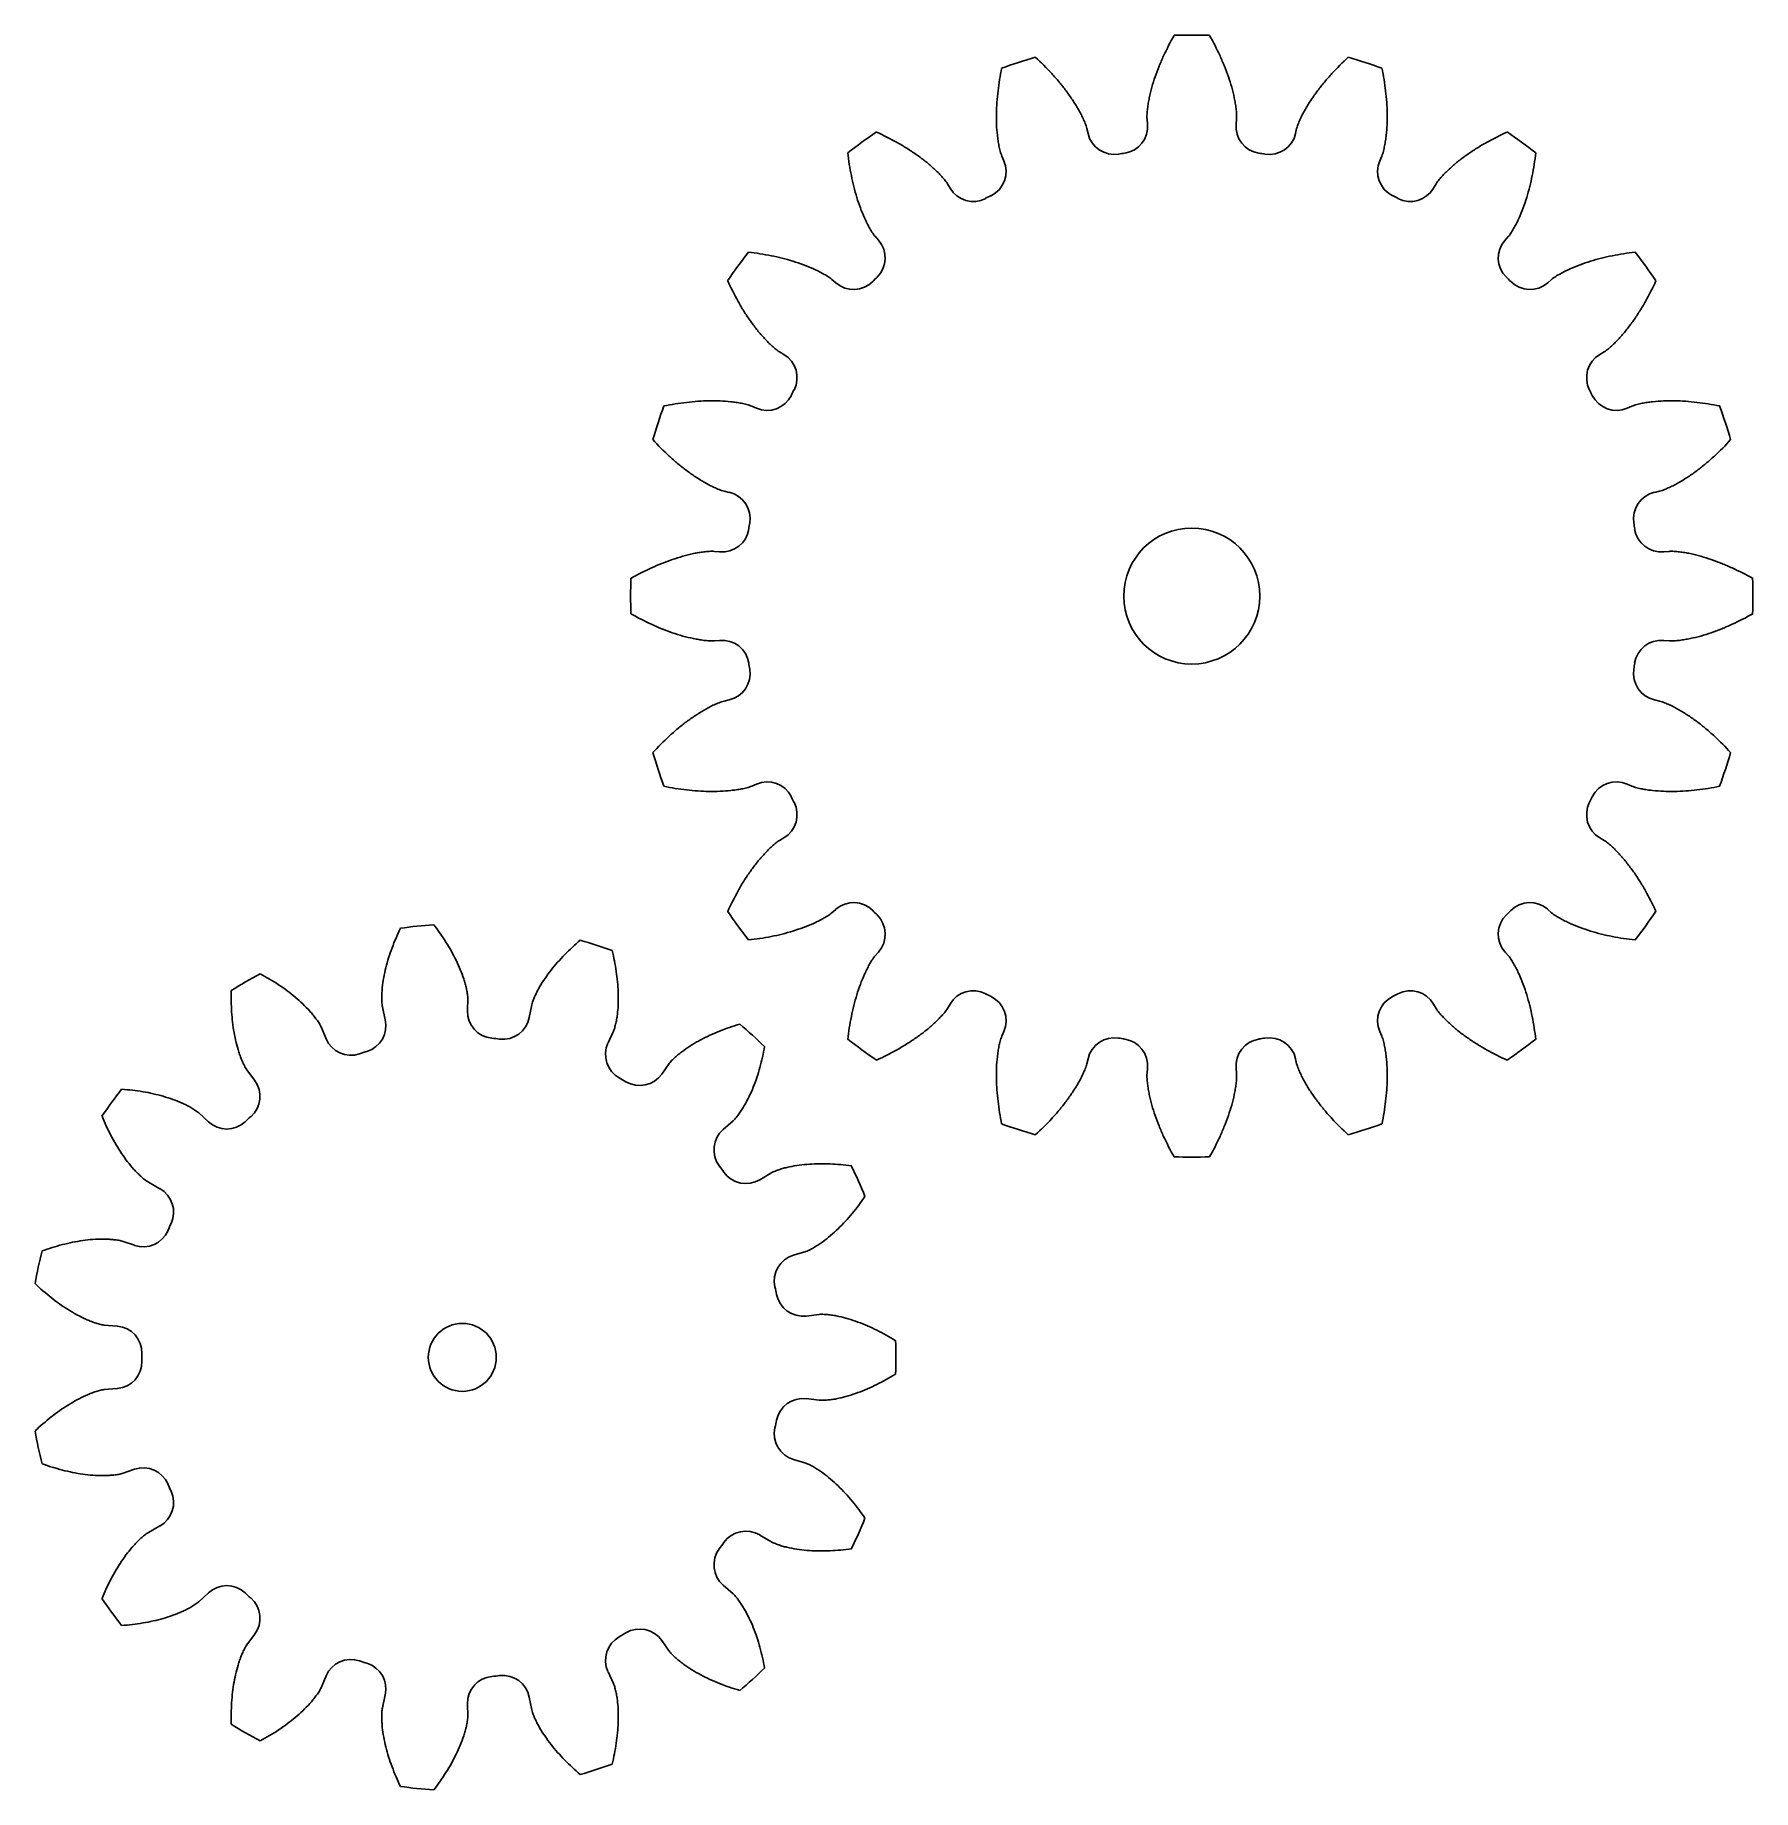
# Model space of a CAD drawing. Header units: millimetres. Extents: x -11 to 90, y -11 to 92.
import ezdxf

# ---------------------------------------------------------------- set-up
doc = ezdxf.new("R2010")
doc.units = ezdxf.units.MM
doc.layers.get('0').update_dxf_attribs({"linetype": 'CONTINUOUS'})

msp = doc.modelspace()

# ---------------------------------------------------------------- linework, layer by layer
for p, q in [((54.05, 86.89), (54.08, 86.59)), ((54.05, 86.89), (54.08, 86.59)), ((59.29, 86.59), (59.31, 86.89)), ((59.29, 86.59), (59.31, 86.89)), ((50.58, 86.04), (50.51, 86.33)), ((50.58, 86.04), (50.51, 86.33)), ((62.85, 86.33), (62.79, 86.04)), ((62.85, 86.33), (62.79, 86.04)), ((45.51, 84.71), (45.63, 84.43)), ((45.51, 84.71), (45.63, 84.43)), ((67.74, 84.43), (67.86, 84.71)), ((67.74, 84.43), (67.86, 84.71)), ((42.47, 82.82), (42.31, 83.08)), ((42.47, 82.82), (42.31, 83.08)), ((71.05, 83.08), (70.9, 82.82)), ((71.05, 83.08), (70.9, 82.82)), ((38.06, 79.99), (38.26, 79.76)), ((38.06, 79.99), (38.26, 79.76)), ((75.11, 79.76), (75.31, 79.99)), ((75.11, 79.76), (75.31, 79.99)), ((35.75, 77.25), (35.52, 77.45)), ((35.75, 77.25), (35.52, 77.45)), ((77.84, 77.45), (77.62, 77.25)), ((77.84, 77.45), (77.62, 77.25)), ((32.43, 73.2), (32.69, 73.04)), ((32.43, 73.2), (32.69, 73.04)), ((80.68, 73.04), (80.94, 73.2)), ((80.68, 73.04), (80.94, 73.2)), ((31.08, 69.88), (30.8, 70)), ((31.08, 69.88), (30.8, 70)), ((82.56, 70), (82.29, 69.88)), ((82.56, 70), (82.29, 69.88)), ((29.18, 65), (29.47, 64.93)), ((29.18, 65), (29.47, 64.93)), ((83.9, 64.93), (84.19, 65)), ((83.9, 64.93), (84.19, 65)), ((28.91, 61.43), (28.62, 61.46)), ((28.91, 61.43), (28.62, 61.46)), ((84.75, 61.46), (84.45, 61.43)), ((84.75, 61.46), (84.45, 61.43)), ((28.62, 56.2), (28.91, 56.22)), ((28.62, 56.2), (28.91, 56.22)), ((84.45, 56.22), (84.75, 56.2)), ((84.45, 56.22), (84.75, 56.2)), ((29.47, 52.72), (29.18, 52.65)), ((29.47, 52.72), (29.18, 52.65)), ((84.19, 52.65), (83.9, 52.72)), ((84.19, 52.65), (83.9, 52.72)), ((30.8, 47.65), (31.08, 47.77)), ((30.8, 47.65), (31.08, 47.77)), ((82.29, 47.77), (82.56, 47.65)), ((82.29, 47.77), (82.56, 47.65)), ((32.69, 44.61), (32.43, 44.46)), ((32.69, 44.61), (32.43, 44.46)), ((80.94, 44.46), (80.68, 44.61)), ((80.94, 44.46), (80.68, 44.61)), ((35.52, 40.2), (35.75, 40.4)), ((35.52, 40.2), (35.75, 40.4)), ((77.62, 40.4), (77.84, 40.2)), ((77.62, 40.4), (77.84, 40.2)), ((38.26, 37.89), (38.06, 37.66)), ((38.26, 37.89), (38.06, 37.66)), ((75.31, 37.66), (75.11, 37.89)), ((75.31, 37.66), (75.11, 37.89)), ((14.09, 34.42), (14.1, 35.19)), ((9.08, 34.66), (9.25, 33.91)), ((17.87, 34.79), (17.72, 34.04)), ((42.31, 34.57), (42.47, 34.83)), ((42.31, 34.57), (42.47, 34.83)), ((70.9, 34.83), (71.05, 34.57)), ((70.9, 34.83), (71.05, 34.57)), ((5.77, 32.78), (5.47, 33.49)), ((22.35, 32.54), (22.67, 33.24)), ((45.63, 33.22), (45.51, 32.94)), ((45.63, 33.22), (45.51, 32.94)), ((67.86, 32.94), (67.74, 33.22)), ((67.86, 32.94), (67.74, 33.22)), ((1.1, 30.97), (1.56, 30.35)), ((25.95, 31.34), (25.51, 30.71)), ((50.51, 31.32), (50.58, 31.61)), ((50.51, 31.32), (50.58, 31.61)), ((54.08, 31.06), (54.05, 30.76)), ((54.08, 31.06), (54.05, 30.76)), ((59.31, 30.76), (59.29, 31.06)), ((59.31, 30.76), (59.29, 31.06)), ((62.79, 31.61), (62.85, 31.32)), ((62.79, 31.61), (62.85, 31.32)), ((-1.15, 27.91), (-1.72, 28.43)), ((29.13, 27.46), (29.7, 27.96)), ((31.93, 24.89), (31.27, 24.5)), ((-4.68, 24.35), (-4.01, 23.97)), ((-5.5, 20.64), (-6.23, 20.88)), ((33.25, 20.06), (33.99, 20.28)), ((34.77, 16.57), (34.01, 16.48)), ((-7.28, 15.95), (-6.51, 15.88)), ((-6.51, 12.22), (-7.28, 12.15)), ((34.01, 11.62), (34.77, 11.53)), ((-6.23, 7.22), (-5.5, 7.47)), ((33.99, 7.82), (33.25, 8.04)), ((-4.01, 4.13), (-4.68, 3.75)), ((31.27, 3.6), (31.93, 3.21)), ((-1.72, -0.33), (-1.15, 0.19)), ((29.7, 0.14), (29.13, 0.65)), ((1.56, -2.25), (1.1, -2.87)), ((25.51, -2.61), (25.95, -3.24)), ((5.47, -5.39), (5.77, -4.68)), ((22.67, -5.13), (22.35, -4.44)), ((9.25, -5.81), (9.08, -6.56)), ((17.72, -5.94), (17.87, -6.69)), ((14.1, -7.09), (14.09, -6.32))]:
    msp.add_line(p, q)
for centre, radius in [((56.68, 58.83), 4), ((56.68, 58.83), 4), ((13.78, 14.05), 2)]:
    msp.add_circle(centre, radius)
for centre, radius, start, end in [((56.68, 58.83), 33, 88.1903, 91.8097), ((56.68, 58.83), 33, 88.1903, 91.8097), ((56.68, 58.83), 33, 106.1903, 109.8097), ((56.68, 58.83), 33, 106.1903, 109.8097), ((56.68, 58.83), 33, 70.1903, 73.8097), ((56.68, 58.83), 33, 70.1903, 73.8097), ((56.68, 58.83), 33, 124.1903, 127.8097), ((56.68, 58.83), 33, 124.1903, 127.8097), ((52.13, 86.39), 1.59, 192.6748, 279.3882), ((52.13, 86.39), 1.59, 192.6748, 279.3882), ((52.5, 86.45), 1.59, -81.3882, 5.3252), ((52.5, 86.45), 1.59, -81.3882, 5.3252), ((60.87, 86.45), 1.59, 174.6748, 261.3882), ((60.87, 86.45), 1.59, 174.6748, 261.3882), ((61.24, 86.39), 1.59, 260.6118, 347.3252), ((61.24, 86.39), 1.59, 260.6118, 347.3252), ((56.68, 58.83), 33, 52.1903, 55.8097), ((56.68, 58.83), 33, 52.1903, 55.8097), ((56.68, 58.83), 26.35, 98.6118, 99.3882), ((56.68, 58.83), 26.35, 98.6118, 99.3882), ((56.68, 58.83), 26.35, 80.6118, 81.3882), ((56.68, 58.83), 26.35, 80.6118, 81.3882), ((44.17, 83.8), 1.59, -63.3882, 23.3252), ((44.17, 83.8), 1.59, -63.3882, 23.3252), ((69.2, 83.8), 1.59, 156.6748, 243.3882), ((69.2, 83.8), 1.59, 156.6748, 243.3882), ((43.83, 83.63), 1.59, 210.6748, 297.3882), ((43.83, 83.63), 1.59, 210.6748, 297.3882), ((69.53, 83.63), 1.59, 242.6118, 329.3252), ((69.53, 83.63), 1.59, 242.6118, 329.3252), ((56.68, 58.83), 26.35, 116.6118, 117.3882), ((56.68, 58.83), 26.35, 116.6118, 117.3882), ((56.68, 58.83), 26.35, 62.6118, 63.3882), ((56.68, 58.83), 26.35, 62.6118, 63.3882), ((37.06, 78.71), 1.59, -45.3882, 41.3252), ((37.06, 78.71), 1.59, -45.3882, 41.3252), ((76.3, 78.71), 1.59, 138.6748, 225.3882), ((76.3, 78.71), 1.59, 138.6748, 225.3882), ((56.68, 58.83), 33, 142.1903, 145.8097), ((56.68, 58.83), 33, 142.1903, 145.8097), ((56.68, 58.83), 33, 34.1903, 37.8097), ((56.68, 58.83), 33, 34.1903, 37.8097), ((56.68, 58.83), 26.35, 134.6118, 135.3882), ((56.68, 58.83), 26.35, 134.6118, 135.3882), ((56.68, 58.83), 26.35, 44.6118, 45.3882), ((56.68, 58.83), 26.35, 44.6118, 45.3882), ((36.8, 78.45), 1.59, 228.6748, 315.3882), ((36.8, 78.45), 1.59, 228.6748, 315.3882), ((76.57, 78.45), 1.59, 224.6118, 311.3252), ((76.57, 78.45), 1.59, 224.6118, 311.3252), ((31.88, 71.68), 1.59, -27.3882, 59.3252), ((31.88, 71.68), 1.59, -27.3882, 59.3252), ((81.49, 71.68), 1.59, 120.6748, 207.3882), ((81.49, 71.68), 1.59, 120.6748, 207.3882), ((31.71, 71.34), 1.59, 246.6748, 333.3882), ((31.71, 71.34), 1.59, 246.6748, 333.3882), ((56.68, 58.83), 26.35, 152.6118, 153.3882), ((56.68, 58.83), 26.35, 152.6118, 153.3882), ((56.68, 58.83), 26.35, 26.6118, 27.3882), ((56.68, 58.83), 26.35, 26.6118, 27.3882), ((81.66, 71.34), 1.59, 206.6118, 293.3252), ((81.66, 71.34), 1.59, 206.6118, 293.3252), ((56.68, 58.83), 33, 160.1903, 163.8097), ((56.68, 58.83), 33, 160.1903, 163.8097), ((56.68, 58.83), 33, 16.1903, 19.8097), ((56.68, 58.83), 33, 16.1903, 19.8097), ((29.12, 63.38), 1.59, -9.3882, 77.3252), ((29.12, 63.38), 1.59, -9.3882, 77.3252), ((84.25, 63.38), 1.59, 102.6748, 189.3882), ((84.25, 63.38), 1.59, 102.6748, 189.3882), ((56.68, 58.83), 26.35, 170.6118, 171.3882), ((56.68, 58.83), 26.35, 170.6118, 171.3882), ((56.68, 58.83), 26.35, 8.6118, 9.3882), ((56.68, 58.83), 26.35, 8.6118, 9.3882), ((29.06, 63.01), 1.59, 264.6748, 351.3882), ((29.06, 63.01), 1.59, 264.6748, 351.3882), ((84.3, 63.01), 1.59, 188.6118, 275.3252), ((84.3, 63.01), 1.59, 188.6118, 275.3252), ((56.68, 58.83), 33, 178.1903, 181.8097), ((56.68, 58.83), 33, 178.1903, 181.8097), ((56.68, 58.83), 33, -1.8097, 1.8097), ((56.68, 58.83), 33, -1.8097, 1.8097), ((29.06, 54.64), 1.59, 8.6118, 95.3252), ((29.06, 54.64), 1.59, 8.6118, 95.3252), ((84.3, 54.64), 1.59, 84.6748, 171.3882), ((84.3, 54.64), 1.59, 84.6748, 171.3882), ((56.68, 58.83), 26.35, 188.6118, 189.3882), ((56.68, 58.83), 26.35, 188.6118, 189.3882), ((56.68, 58.83), 26.35, 350.6118, 351.3882), ((56.68, 58.83), 26.35, 350.6118, 351.3882), ((29.12, 54.27), 1.59, -77.3252, 9.3882), ((29.12, 54.27), 1.59, -77.3252, 9.3882), ((84.25, 54.27), 1.59, 170.6118, 257.3252), ((84.25, 54.27), 1.59, 170.6118, 257.3252), ((56.68, 58.83), 33, 196.1903, 199.8097), ((56.68, 58.83), 33, 196.1903, 199.8097), ((56.68, 58.83), 33, 340.1903, 343.8097), ((56.68, 58.83), 33, 340.1903, 343.8097), ((31.71, 46.31), 1.59, 26.6118, 113.3252), ((31.71, 46.31), 1.59, 26.6118, 113.3252), ((81.66, 46.31), 1.59, 66.6748, 153.3882), ((81.66, 46.31), 1.59, 66.6748, 153.3882), ((31.88, 45.97), 1.59, -59.3252, 27.3882), ((31.88, 45.97), 1.59, -59.3252, 27.3882), ((56.68, 58.83), 26.35, 206.6118, 207.3882), ((56.68, 58.83), 26.35, 206.6118, 207.3882), ((81.49, 45.97), 1.59, 152.6118, 239.3252), ((81.49, 45.97), 1.59, 152.6118, 239.3252), ((56.68, 58.83), 26.35, 332.6118, 333.3882), ((56.68, 58.83), 26.35, 332.6118, 333.3882), ((56.68, 58.83), 33, 214.1903, 217.8097), ((56.68, 58.83), 33, 214.1903, 217.8097), ((36.8, 39.21), 1.59, 44.6118, 131.3252), ((36.8, 39.21), 1.59, 44.6118, 131.3252), ((56.68, 58.83), 26.35, 224.6118, 225.3882), ((56.68, 58.83), 26.35, 224.6118, 225.3882), ((56.68, 58.83), 26.35, 314.6118, 315.3882), ((56.68, 58.83), 26.35, 314.6118, 315.3882), ((76.57, 39.21), 1.59, 48.6748, 135.3882), ((76.57, 39.21), 1.59, 48.6748, 135.3882), ((56.68, 58.83), 33, 322.1903, 325.8097), ((56.68, 58.83), 33, 322.1903, 325.8097), ((13.78, 14.05), 25.5, 93.7877, 98.2123), ((37.06, 38.94), 1.59, -41.3252, 45.3882), ((37.06, 38.94), 1.59, -41.3252, 45.3882), ((76.3, 38.94), 1.59, 134.6118, 221.3252), ((76.3, 38.94), 1.59, 134.6118, 221.3252), ((13.78, 14.05), 25.5, 69.7877, 74.2123), ((13.78, 14.05), 25.5, 117.7877, 122.2123), ((43.83, 34.02), 1.59, 62.6118, 149.3252), ((43.83, 34.02), 1.59, 62.6118, 149.3252), ((56.68, 58.83), 26.35, 242.6118, 243.3882), ((56.68, 58.83), 26.35, 242.6118, 243.3882), ((44.17, 33.85), 1.59, -23.3252, 63.3882), ((44.17, 33.85), 1.59, -23.3252, 63.3882), ((69.2, 33.85), 1.59, 116.6118, 203.3252), ((69.2, 33.85), 1.59, 116.6118, 203.3252), ((56.68, 58.83), 26.35, 296.6118, 297.3882), ((56.68, 58.83), 26.35, 296.6118, 297.3882), ((69.53, 34.02), 1.59, 30.6748, 117.3882), ((69.53, 34.02), 1.59, 30.6748, 117.3882), ((15.67, 34.4), 1.59, 179.1755, 264.6898), ((7.7, 33.56), 1.59, -72.6898, 12.8245), ((16.16, 34.35), 1.59, 263.3102, 348.8245), ((13.78, 14.05), 25.5, 45.7877, 50.2123), ((7.23, 33.41), 1.59, 203.1755, 288.6898), ((13.78, 14.05), 18.85, 107.3102, 108.6898), ((13.78, 14.05), 18.85, 83.3102, 84.6898), ((23.79, 31.87), 1.59, 155.1755, 240.6898), ((56.68, 58.83), 33, 232.1903, 235.8097), ((56.68, 58.83), 33, 232.1903, 235.8097), ((52.13, 31.26), 1.59, 80.6118, 167.3252), ((52.13, 31.26), 1.59, 80.6118, 167.3252), ((56.68, 58.83), 26.35, 260.6118, 261.3882), ((56.68, 58.83), 26.35, 260.6118, 261.3882), ((52.5, 31.2), 1.59, -5.3252, 81.3882), ((52.5, 31.2), 1.59, -5.3252, 81.3882), ((60.87, 31.2), 1.59, 98.6118, 185.3252), ((60.87, 31.2), 1.59, 98.6118, 185.3252), ((56.68, 58.83), 26.35, 278.6118, 279.3882), ((56.68, 58.83), 26.35, 278.6118, 279.3882), ((61.24, 31.26), 1.59, 12.6748, 99.3882), ((61.24, 31.26), 1.59, 12.6748, 99.3882), ((56.68, 58.83), 33, 304.1903, 307.8097), ((56.68, 58.83), 33, 304.1903, 307.8097), ((0.29, 29.4), 1.59, -48.6898, 36.8245), ((13.78, 14.05), 18.85, 59.3102, 60.6898), ((24.21, 31.63), 1.59, 239.3102, 324.8245), ((13.78, 14.05), 25.5, 141.7877, 146.2123), ((-0.07, 29.07), 1.59, 227.1755, 312.6898), ((13.78, 14.05), 18.85, 131.3102, 132.6898), ((30.17, 26.26), 1.59, 131.1755, 216.6898), ((56.68, 58.83), 33, 250.1903, 253.8097), ((56.68, 58.83), 33, 250.1903, 253.8097), ((56.68, 58.83), 33, 286.1903, 289.8097), ((56.68, 58.83), 33, 286.1903, 289.8097), ((56.68, 58.83), 33, 268.1903, 271.8097), ((56.68, 58.83), 33, 268.1903, 271.8097), ((13.78, 14.05), 18.85, 35.3102, 36.6898), ((30.46, 25.86), 1.59, 215.3102, 300.8245), ((13.78, 14.05), 25.5, 21.7877, 26.2123), ((-4.79, 22.59), 1.59, -24.6898, 60.8245), ((13.78, 14.05), 18.85, 155.3102, 156.6898), ((-4.99, 22.14), 1.59, 251.1755, 336.6898), ((13.78, 14.05), 25.5, 165.7877, 170.2123), ((33.72, 18.54), 1.59, 107.1755, 192.6898), ((13.78, 14.05), 18.85, 11.3102, 12.6898), ((33.82, 18.06), 1.59, 191.3102, 276.8245), ((-6.65, 14.3), 1.59, -0.6898, 84.8245), ((13.78, 14.05), 25.5, -2.2123, 2.2123), ((-6.65, 13.8), 1.59, -84.8245, 0.6898), ((13.78, 14.05), 18.85, 179.3102, 180.6898), ((33.82, 10.04), 1.59, 83.1755, 168.6898), ((13.78, 14.05), 18.85, 347.3102, 348.6898), ((13.78, 14.05), 25.5, 189.7877, 194.2123), ((33.72, 9.56), 1.59, 167.3102, 252.8245), ((-4.99, 5.96), 1.59, 23.3102, 108.8245), ((13.78, 14.05), 18.85, 203.3102, 204.6898), ((-4.79, 5.51), 1.59, -60.8245, 24.6898), ((13.78, 14.05), 25.5, 333.7877, 338.2123), ((13.78, 14.05), 18.85, 323.3102, 324.6898), ((30.46, 2.24), 1.59, 59.1755, 144.6898), ((30.17, 1.84), 1.59, 143.3102, 228.8245), ((-0.07, -0.97), 1.59, 47.3102, 132.8245), ((13.78, 14.05), 18.85, 227.3102, 228.6898), ((13.78, 14.05), 25.5, 213.7877, 218.2123), ((0.29, -1.3), 1.59, -36.8245, 48.6898), ((24.21, -3.52), 1.59, 35.1755, 120.6898), ((23.79, -3.77), 1.59, 119.3102, 204.8245), ((13.78, 14.05), 18.85, 299.3102, 300.6898), ((7.23, -5.31), 1.59, 71.3102, 156.8245), ((13.78, 14.05), 18.85, 251.3102, 252.6898), ((7.7, -5.46), 1.59, -12.8245, 72.6898), ((15.67, -6.3), 1.59, 95.3102, 180.8245), ((13.78, 14.05), 18.85, 275.3102, 276.6898), ((16.16, -6.25), 1.59, 11.1755, 96.6898), ((13.78, 14.05), 25.5, 309.7877, 314.2123), ((13.78, 14.05), 25.5, 237.7877, 242.2123), ((13.78, 14.05), 25.5, 285.7877, 290.2123), ((13.78, 14.05), 25.5, 261.7877, 266.2123)]:
    msp.add_arc(centre, radius, start, end)
for points, knots in [([(55.64, 91.81), (55.42, 91.41), (55.11, 90.81), (54.75, 89.99), (54.52, 89.38), (54.33, 88.76), (54.2, 88.24), (54.12, 87.83), (54.08, 87.51), (54.05, 87.2), (54.04, 87), (54.05, 86.89)], [-1, -1, -1, -1, -0.75, -0.625, -0.5, -0.375, -0.25, -0.1875, -0.125, -0.0625, 0, 0, 0, 0]), ([(55.64, 91.81), (55.42, 91.41), (55.11, 90.81), (54.75, 89.99), (54.52, 89.38), (54.33, 88.76), (54.2, 88.24), (54.12, 87.83), (54.08, 87.51), (54.05, 87.2), (54.04, 87), (54.05, 86.89)], [-1, -1, -1, -1, -0.75, -0.625, -0.5, -0.375, -0.25, -0.1875, -0.125, -0.0625, 0, 0, 0, 0]), ([(59.31, 86.89), (59.32, 87), (59.32, 87.2), (59.29, 87.51), (59.24, 87.83), (59.16, 88.24), (59.04, 88.76), (58.84, 89.38), (58.61, 89.99), (58.26, 90.81), (57.95, 91.41), (57.73, 91.81)], [0, 0, 0, 0, 0.0625, 0.125, 0.1875, 0.25, 0.375, 0.5, 0.625, 0.75, 1, 1, 1, 1]), ([(59.31, 86.89), (59.32, 87), (59.32, 87.2), (59.29, 87.51), (59.24, 87.83), (59.16, 88.24), (59.04, 88.76), (58.84, 89.38), (58.61, 89.99), (58.26, 90.81), (57.95, 91.41), (57.73, 91.81)], [0, 0, 0, 0, 0.0625, 0.125, 0.1875, 0.25, 0.375, 0.5, 0.625, 0.75, 1, 1, 1, 1]), ([(45.5, 89.87), (45.41, 89.43), (45.3, 88.76), (45.22, 87.87), (45.19, 87.22), (45.19, 86.57), (45.23, 86.04), (45.29, 85.62), (45.34, 85.31), (45.41, 85), (45.47, 84.8), (45.51, 84.71)], [-1, -1, -1, -1, -0.75, -0.625, -0.5, -0.375, -0.25, -0.1875, -0.125, -0.0625, 0, 0, 0, 0]), ([(45.5, 89.87), (45.41, 89.43), (45.3, 88.76), (45.22, 87.87), (45.19, 87.22), (45.19, 86.57), (45.23, 86.04), (45.29, 85.62), (45.34, 85.31), (45.41, 85), (45.47, 84.8), (45.51, 84.71)], [-1, -1, -1, -1, -0.75, -0.625, -0.5, -0.375, -0.25, -0.1875, -0.125, -0.0625, 0, 0, 0, 0]), ([(50.51, 86.33), (50.49, 86.43), (50.42, 86.63), (50.29, 86.92), (50.16, 87.2), (49.95, 87.57), (49.67, 88.02), (49.29, 88.55), (48.89, 89.07), (48.3, 89.73), (47.82, 90.21), (47.48, 90.52)], [0, 0, 0, 0, 0.0625, 0.125, 0.1875, 0.25, 0.375, 0.5, 0.625, 0.75, 1, 1, 1, 1]), ([(50.51, 86.33), (50.49, 86.43), (50.42, 86.63), (50.29, 86.92), (50.16, 87.2), (49.95, 87.57), (49.67, 88.02), (49.29, 88.55), (48.89, 89.07), (48.3, 89.73), (47.82, 90.21), (47.48, 90.52)], [0, 0, 0, 0, 0.0625, 0.125, 0.1875, 0.25, 0.375, 0.5, 0.625, 0.75, 1, 1, 1, 1]), ([(65.88, 90.52), (65.55, 90.21), (65.07, 89.73), (64.48, 89.07), (64.07, 88.55), (63.7, 88.02), (63.41, 87.57), (63.21, 87.2), (63.07, 86.92), (62.95, 86.63), (62.88, 86.43), (62.85, 86.33)], [-1, -1, -1, -1, -0.75, -0.625, -0.5, -0.375, -0.25, -0.1875, -0.125, -0.0625, 0, 0, 0, 0]), ([(65.88, 90.52), (65.55, 90.21), (65.07, 89.73), (64.48, 89.07), (64.07, 88.55), (63.7, 88.02), (63.41, 87.57), (63.21, 87.2), (63.07, 86.92), (62.95, 86.63), (62.88, 86.43), (62.85, 86.33)], [-1, -1, -1, -1, -0.75, -0.625, -0.5, -0.375, -0.25, -0.1875, -0.125, -0.0625, 0, 0, 0, 0]), ([(67.86, 84.71), (67.9, 84.8), (67.96, 85), (68.02, 85.31), (68.08, 85.62), (68.13, 86.04), (68.17, 86.57), (68.18, 87.22), (68.15, 87.87), (68.07, 88.76), (67.96, 89.43), (67.87, 89.87)], [0, 0, 0, 0, 0.0625, 0.125, 0.1875, 0.25, 0.375, 0.5, 0.625, 0.75, 1, 1, 1, 1]), ([(67.86, 84.71), (67.9, 84.8), (67.96, 85), (68.02, 85.31), (68.08, 85.62), (68.13, 86.04), (68.17, 86.57), (68.18, 87.22), (68.15, 87.87), (68.07, 88.76), (67.96, 89.43), (67.87, 89.87)], [0, 0, 0, 0, 0.0625, 0.125, 0.1875, 0.25, 0.375, 0.5, 0.625, 0.75, 1, 1, 1, 1]), ([(42.31, 83.08), (42.26, 83.17), (42.13, 83.33), (41.93, 83.57), (41.71, 83.79), (41.4, 84.08), (40.99, 84.43), (40.47, 84.81), (39.92, 85.18), (39.16, 85.63), (38.55, 85.93), (38.14, 86.12)], [0, 0, 0, 0, 0.0625, 0.125, 0.1875, 0.25, 0.375, 0.5, 0.625, 0.75, 1, 1, 1, 1]), ([(42.31, 83.08), (42.26, 83.17), (42.13, 83.33), (41.93, 83.57), (41.71, 83.79), (41.4, 84.08), (40.99, 84.43), (40.47, 84.81), (39.92, 85.18), (39.16, 85.63), (38.55, 85.93), (38.14, 86.12)], [0, 0, 0, 0, 0.0625, 0.125, 0.1875, 0.25, 0.375, 0.5, 0.625, 0.75, 1, 1, 1, 1]), ([(75.23, 86.12), (74.81, 85.93), (74.21, 85.63), (73.44, 85.18), (72.9, 84.81), (72.37, 84.43), (71.97, 84.08), (71.66, 83.79), (71.44, 83.57), (71.23, 83.33), (71.11, 83.17), (71.05, 83.08)], [-1, -1, -1, -1, -0.75, -0.625, -0.5, -0.375, -0.25, -0.1875, -0.125, -0.0625, 0, 0, 0, 0]), ([(75.23, 86.12), (74.81, 85.93), (74.21, 85.63), (73.44, 85.18), (72.9, 84.81), (72.37, 84.43), (71.97, 84.08), (71.66, 83.79), (71.44, 83.57), (71.23, 83.33), (71.11, 83.17), (71.05, 83.08)], [-1, -1, -1, -1, -0.75, -0.625, -0.5, -0.375, -0.25, -0.1875, -0.125, -0.0625, 0, 0, 0, 0]), ([(36.45, 84.9), (36.5, 84.44), (36.61, 83.77), (36.8, 82.91), (36.98, 82.28), (37.18, 81.66), (37.39, 81.17), (37.57, 80.78), (37.71, 80.51), (37.87, 80.24), (37.99, 80.06), (38.06, 79.99)], [-1, -1, -1, -1, -0.75, -0.625, -0.5, -0.375, -0.25, -0.1875, -0.125, -0.0625, 0, 0, 0, 0]), ([(36.45, 84.9), (36.5, 84.44), (36.61, 83.77), (36.8, 82.91), (36.98, 82.28), (37.18, 81.66), (37.39, 81.17), (37.57, 80.78), (37.71, 80.51), (37.87, 80.24), (37.99, 80.06), (38.06, 79.99)], [-1, -1, -1, -1, -0.75, -0.625, -0.5, -0.375, -0.25, -0.1875, -0.125, -0.0625, 0, 0, 0, 0]), ([(75.31, 79.99), (75.38, 80.06), (75.49, 80.24), (75.65, 80.51), (75.8, 80.78), (75.98, 81.17), (76.18, 81.66), (76.39, 82.28), (76.56, 82.91), (76.76, 83.77), (76.86, 84.44), (76.91, 84.9)], [0, 0, 0, 0, 0.0625, 0.125, 0.1875, 0.25, 0.375, 0.5, 0.625, 0.75, 1, 1, 1, 1]), ([(75.31, 79.99), (75.38, 80.06), (75.49, 80.24), (75.65, 80.51), (75.8, 80.78), (75.98, 81.17), (76.18, 81.66), (76.39, 82.28), (76.56, 82.91), (76.76, 83.77), (76.86, 84.44), (76.91, 84.9)], [0, 0, 0, 0, 0.0625, 0.125, 0.1875, 0.25, 0.375, 0.5, 0.625, 0.75, 1, 1, 1, 1]), ([(35.52, 77.45), (35.44, 77.52), (35.27, 77.64), (35, 77.79), (34.73, 77.94), (34.34, 78.12), (33.85, 78.32), (33.23, 78.53), (32.6, 78.71), (31.73, 78.9), (31.07, 79), (30.61, 79.06)], [0, 0, 0, 0, 0.0625, 0.125, 0.1875, 0.25, 0.375, 0.5, 0.625, 0.75, 1, 1, 1, 1]), ([(35.52, 77.45), (35.44, 77.52), (35.27, 77.64), (35, 77.79), (34.73, 77.94), (34.34, 78.12), (33.85, 78.32), (33.23, 78.53), (32.6, 78.71), (31.73, 78.9), (31.07, 79), (30.61, 79.06)], [0, 0, 0, 0, 0.0625, 0.125, 0.1875, 0.25, 0.375, 0.5, 0.625, 0.75, 1, 1, 1, 1]), ([(82.75, 79.06), (82.3, 79), (81.63, 78.9), (80.77, 78.71), (80.13, 78.53), (79.52, 78.32), (79.02, 78.12), (78.64, 77.94), (78.36, 77.79), (78.09, 77.64), (77.92, 77.52), (77.84, 77.45)], [-1, -1, -1, -1, -0.75, -0.625, -0.5, -0.375, -0.25, -0.1875, -0.125, -0.0625, 0, 0, 0, 0]), ([(82.75, 79.06), (82.3, 79), (81.63, 78.9), (80.77, 78.71), (80.13, 78.53), (79.52, 78.32), (79.02, 78.12), (78.64, 77.94), (78.36, 77.79), (78.09, 77.64), (77.92, 77.52), (77.84, 77.45)], [-1, -1, -1, -1, -0.75, -0.625, -0.5, -0.375, -0.25, -0.1875, -0.125, -0.0625, 0, 0, 0, 0]), ([(29.39, 77.37), (29.58, 76.95), (29.88, 76.35), (30.33, 75.59), (30.7, 75.04), (31.08, 74.52), (31.43, 74.11), (31.72, 73.8), (31.94, 73.58), (32.18, 73.38), (32.34, 73.25), (32.43, 73.2)], [-1, -1, -1, -1, -0.75, -0.625, -0.5, -0.375, -0.25, -0.1875, -0.125, -0.0625, 0, 0, 0, 0]), ([(29.39, 77.37), (29.58, 76.95), (29.88, 76.35), (30.33, 75.59), (30.7, 75.04), (31.08, 74.52), (31.43, 74.11), (31.72, 73.8), (31.94, 73.58), (32.18, 73.38), (32.34, 73.25), (32.43, 73.2)], [-1, -1, -1, -1, -0.75, -0.625, -0.5, -0.375, -0.25, -0.1875, -0.125, -0.0625, 0, 0, 0, 0]), ([(80.94, 73.2), (81.03, 73.25), (81.19, 73.38), (81.42, 73.58), (81.65, 73.8), (81.94, 74.11), (82.28, 74.52), (82.67, 75.04), (83.03, 75.59), (83.49, 76.35), (83.79, 76.95), (83.98, 77.37)], [0, 0, 0, 0, 0.0625, 0.125, 0.1875, 0.25, 0.375, 0.5, 0.625, 0.75, 1, 1, 1, 1]), ([(80.94, 73.2), (81.03, 73.25), (81.19, 73.38), (81.42, 73.58), (81.65, 73.8), (81.94, 74.11), (82.28, 74.52), (82.67, 75.04), (83.03, 75.59), (83.49, 76.35), (83.79, 76.95), (83.98, 77.37)], [0, 0, 0, 0, 0.0625, 0.125, 0.1875, 0.25, 0.375, 0.5, 0.625, 0.75, 1, 1, 1, 1]), ([(30.8, 70), (30.71, 70.04), (30.51, 70.1), (30.2, 70.17), (29.89, 70.22), (29.47, 70.27), (28.94, 70.31), (28.29, 70.32), (27.64, 70.29), (26.75, 70.21), (26.08, 70.1), (25.64, 70.01)], [0, 0, 0, 0, 0.0625, 0.125, 0.1875, 0.25, 0.375, 0.5, 0.625, 0.75, 1, 1, 1, 1]), ([(30.8, 70), (30.71, 70.04), (30.51, 70.1), (30.2, 70.17), (29.89, 70.22), (29.47, 70.27), (28.94, 70.31), (28.29, 70.32), (27.64, 70.29), (26.75, 70.21), (26.08, 70.1), (25.64, 70.01)], [0, 0, 0, 0, 0.0625, 0.125, 0.1875, 0.25, 0.375, 0.5, 0.625, 0.75, 1, 1, 1, 1]), ([(87.73, 70.01), (87.28, 70.1), (86.61, 70.21), (85.73, 70.29), (85.07, 70.32), (84.43, 70.31), (83.89, 70.27), (83.47, 70.22), (83.16, 70.17), (82.86, 70.1), (82.66, 70.04), (82.56, 70)], [-1, -1, -1, -1, -0.75, -0.625, -0.5, -0.375, -0.25, -0.1875, -0.125, -0.0625, 0, 0, 0, 0]), ([(87.73, 70.01), (87.28, 70.1), (86.61, 70.21), (85.73, 70.29), (85.07, 70.32), (84.43, 70.31), (83.89, 70.27), (83.47, 70.22), (83.16, 70.17), (82.86, 70.1), (82.66, 70.04), (82.56, 70)], [-1, -1, -1, -1, -0.75, -0.625, -0.5, -0.375, -0.25, -0.1875, -0.125, -0.0625, 0, 0, 0, 0]), ([(24.99, 68.03), (25.3, 67.69), (25.78, 67.21), (26.44, 66.62), (26.96, 66.21), (27.49, 65.84), (27.94, 65.56), (28.31, 65.35), (28.59, 65.22), (28.88, 65.09), (29.08, 65.02), (29.18, 65)], [-1, -1, -1, -1, -0.75, -0.625, -0.5, -0.375, -0.25, -0.1875, -0.125, -0.0625, 0, 0, 0, 0]), ([(24.99, 68.03), (25.3, 67.69), (25.78, 67.21), (26.44, 66.62), (26.96, 66.21), (27.49, 65.84), (27.94, 65.56), (28.31, 65.35), (28.59, 65.22), (28.88, 65.09), (29.08, 65.02), (29.18, 65)], [-1, -1, -1, -1, -0.75, -0.625, -0.5, -0.375, -0.25, -0.1875, -0.125, -0.0625, 0, 0, 0, 0]), ([(84.19, 65), (84.29, 65.02), (84.49, 65.09), (84.77, 65.22), (85.06, 65.35), (85.43, 65.56), (85.88, 65.84), (86.41, 66.21), (86.92, 66.62), (87.59, 67.21), (88.07, 67.69), (88.37, 68.03)], [0, 0, 0, 0, 0.0625, 0.125, 0.1875, 0.25, 0.375, 0.5, 0.625, 0.75, 1, 1, 1, 1]), ([(84.19, 65), (84.29, 65.02), (84.49, 65.09), (84.77, 65.22), (85.06, 65.35), (85.43, 65.56), (85.88, 65.84), (86.41, 66.21), (86.92, 66.62), (87.59, 67.21), (88.07, 67.69), (88.37, 68.03)], [0, 0, 0, 0, 0.0625, 0.125, 0.1875, 0.25, 0.375, 0.5, 0.625, 0.75, 1, 1, 1, 1]), ([(28.62, 61.46), (28.51, 61.47), (28.31, 61.46), (27.99, 61.43), (27.68, 61.39), (27.27, 61.31), (26.75, 61.18), (26.13, 60.98), (25.51, 60.75), (24.7, 60.4), (24.1, 60.09), (23.7, 59.87)], [0, 0, 0, 0, 0.0625, 0.125, 0.1875, 0.25, 0.375, 0.5, 0.625, 0.75, 1, 1, 1, 1]), ([(28.62, 61.46), (28.51, 61.47), (28.31, 61.46), (27.99, 61.43), (27.68, 61.39), (27.27, 61.31), (26.75, 61.18), (26.13, 60.98), (25.51, 60.75), (24.7, 60.4), (24.1, 60.09), (23.7, 59.87)], [0, 0, 0, 0, 0.0625, 0.125, 0.1875, 0.25, 0.375, 0.5, 0.625, 0.75, 1, 1, 1, 1]), ([(89.67, 59.87), (89.27, 60.09), (88.67, 60.4), (87.85, 60.75), (87.24, 60.98), (86.62, 61.18), (86.1, 61.31), (85.68, 61.39), (85.37, 61.43), (85.06, 61.46), (84.85, 61.47), (84.75, 61.46)], [-1, -1, -1, -1, -0.75, -0.625, -0.5, -0.375, -0.25, -0.1875, -0.125, -0.0625, 0, 0, 0, 0]), ([(89.67, 59.87), (89.27, 60.09), (88.67, 60.4), (87.85, 60.75), (87.24, 60.98), (86.62, 61.18), (86.1, 61.31), (85.68, 61.39), (85.37, 61.43), (85.06, 61.46), (84.85, 61.47), (84.75, 61.46)], [-1, -1, -1, -1, -0.75, -0.625, -0.5, -0.375, -0.25, -0.1875, -0.125, -0.0625, 0, 0, 0, 0]), ([(23.7, 57.78), (24.1, 57.56), (24.7, 57.25), (25.51, 56.9), (26.13, 56.67), (26.75, 56.47), (27.27, 56.35), (27.68, 56.27), (27.99, 56.22), (28.31, 56.19), (28.51, 56.19), (28.62, 56.2)], [-1, -1, -1, -1, -0.75, -0.625, -0.5, -0.375, -0.25, -0.1875, -0.125, -0.0625, 0, 0, 0, 0]), ([(23.7, 57.78), (24.1, 57.56), (24.7, 57.25), (25.51, 56.9), (26.13, 56.67), (26.75, 56.47), (27.27, 56.35), (27.68, 56.27), (27.99, 56.22), (28.31, 56.19), (28.51, 56.19), (28.62, 56.2)], [-1, -1, -1, -1, -0.75, -0.625, -0.5, -0.375, -0.25, -0.1875, -0.125, -0.0625, 0, 0, 0, 0]), ([(84.75, 56.2), (84.85, 56.19), (85.06, 56.19), (85.37, 56.22), (85.68, 56.27), (86.1, 56.35), (86.62, 56.47), (87.24, 56.67), (87.85, 56.9), (88.67, 57.25), (89.27, 57.56), (89.67, 57.78)], [0, 0, 0, 0, 0.0625, 0.125, 0.1875, 0.25, 0.375, 0.5, 0.625, 0.75, 1, 1, 1, 1]), ([(84.75, 56.2), (84.85, 56.19), (85.06, 56.19), (85.37, 56.22), (85.68, 56.27), (86.1, 56.35), (86.62, 56.47), (87.24, 56.67), (87.85, 56.9), (88.67, 57.25), (89.27, 57.56), (89.67, 57.78)], [0, 0, 0, 0, 0.0625, 0.125, 0.1875, 0.25, 0.375, 0.5, 0.625, 0.75, 1, 1, 1, 1]), ([(29.18, 52.65), (29.08, 52.63), (28.88, 52.56), (28.59, 52.44), (28.31, 52.3), (27.94, 52.09), (27.49, 51.81), (26.96, 51.44), (26.44, 51.03), (25.78, 50.44), (25.3, 49.96), (24.99, 49.62)], [0, 0, 0, 0, 0.0625, 0.125, 0.1875, 0.25, 0.375, 0.5, 0.625, 0.75, 1, 1, 1, 1]), ([(29.18, 52.65), (29.08, 52.63), (28.88, 52.56), (28.59, 52.44), (28.31, 52.3), (27.94, 52.09), (27.49, 51.81), (26.96, 51.44), (26.44, 51.03), (25.78, 50.44), (25.3, 49.96), (24.99, 49.62)], [0, 0, 0, 0, 0.0625, 0.125, 0.1875, 0.25, 0.375, 0.5, 0.625, 0.75, 1, 1, 1, 1]), ([(88.37, 49.62), (88.07, 49.96), (87.59, 50.44), (86.92, 51.03), (86.41, 51.44), (85.88, 51.81), (85.43, 52.09), (85.06, 52.3), (84.77, 52.44), (84.49, 52.56), (84.29, 52.63), (84.19, 52.65)], [-1, -1, -1, -1, -0.75, -0.625, -0.5, -0.375, -0.25, -0.1875, -0.125, -0.0625, 0, 0, 0, 0]), ([(88.37, 49.62), (88.07, 49.96), (87.59, 50.44), (86.92, 51.03), (86.41, 51.44), (85.88, 51.81), (85.43, 52.09), (85.06, 52.3), (84.77, 52.44), (84.49, 52.56), (84.29, 52.63), (84.19, 52.65)], [-1, -1, -1, -1, -0.75, -0.625, -0.5, -0.375, -0.25, -0.1875, -0.125, -0.0625, 0, 0, 0, 0]), ([(25.64, 47.64), (26.08, 47.55), (26.75, 47.44), (27.64, 47.36), (28.29, 47.33), (28.94, 47.34), (29.47, 47.38), (29.89, 47.43), (30.2, 47.48), (30.51, 47.55), (30.71, 47.61), (30.8, 47.65)], [-1, -1, -1, -1, -0.75, -0.625, -0.5, -0.375, -0.25, -0.1875, -0.125, -0.0625, 0, 0, 0, 0]), ([(25.64, 47.64), (26.08, 47.55), (26.75, 47.44), (27.64, 47.36), (28.29, 47.33), (28.94, 47.34), (29.47, 47.38), (29.89, 47.43), (30.2, 47.48), (30.51, 47.55), (30.71, 47.61), (30.8, 47.65)], [-1, -1, -1, -1, -0.75, -0.625, -0.5, -0.375, -0.25, -0.1875, -0.125, -0.0625, 0, 0, 0, 0]), ([(82.56, 47.65), (82.66, 47.61), (82.86, 47.55), (83.16, 47.48), (83.47, 47.43), (83.89, 47.38), (84.43, 47.34), (85.07, 47.33), (85.73, 47.36), (86.61, 47.44), (87.28, 47.55), (87.73, 47.64)], [0, 0, 0, 0, 0.0625, 0.125, 0.1875, 0.25, 0.375, 0.5, 0.625, 0.75, 1, 1, 1, 1]), ([(82.56, 47.65), (82.66, 47.61), (82.86, 47.55), (83.16, 47.48), (83.47, 47.43), (83.89, 47.38), (84.43, 47.34), (85.07, 47.33), (85.73, 47.36), (86.61, 47.44), (87.28, 47.55), (87.73, 47.64)], [0, 0, 0, 0, 0.0625, 0.125, 0.1875, 0.25, 0.375, 0.5, 0.625, 0.75, 1, 1, 1, 1]), ([(32.43, 44.46), (32.34, 44.4), (32.18, 44.27), (31.94, 44.07), (31.72, 43.85), (31.43, 43.54), (31.08, 43.13), (30.7, 42.61), (30.33, 42.07), (29.88, 41.3), (29.58, 40.7), (29.39, 40.28)], [0, 0, 0, 0, 0.0625, 0.125, 0.1875, 0.25, 0.375, 0.5, 0.625, 0.75, 1, 1, 1, 1]), ([(32.43, 44.46), (32.34, 44.4), (32.18, 44.27), (31.94, 44.07), (31.72, 43.85), (31.43, 43.54), (31.08, 43.13), (30.7, 42.61), (30.33, 42.07), (29.88, 41.3), (29.58, 40.7), (29.39, 40.28)], [0, 0, 0, 0, 0.0625, 0.125, 0.1875, 0.25, 0.375, 0.5, 0.625, 0.75, 1, 1, 1, 1]), ([(83.98, 40.28), (83.79, 40.7), (83.49, 41.3), (83.03, 42.07), (82.67, 42.61), (82.28, 43.13), (81.94, 43.54), (81.65, 43.85), (81.42, 44.07), (81.19, 44.27), (81.03, 44.4), (80.94, 44.46)], [-1, -1, -1, -1, -0.75, -0.625, -0.5, -0.375, -0.25, -0.1875, -0.125, -0.0625, 0, 0, 0, 0]), ([(83.98, 40.28), (83.79, 40.7), (83.49, 41.3), (83.03, 42.07), (82.67, 42.61), (82.28, 43.13), (81.94, 43.54), (81.65, 43.85), (81.42, 44.07), (81.19, 44.27), (81.03, 44.4), (80.94, 44.46)], [-1, -1, -1, -1, -0.75, -0.625, -0.5, -0.375, -0.25, -0.1875, -0.125, -0.0625, 0, 0, 0, 0]), ([(10.14, 39.29), (9.96, 38.91), (9.71, 38.33), (9.44, 37.55), (9.28, 36.97), (9.15, 36.39), (9.08, 35.9), (9.05, 35.52), (9.04, 35.23), (9.04, 34.94), (9.06, 34.76), (9.08, 34.66)], [-1, -1, -1, -1, -0.75, -0.625, -0.5, -0.375, -0.25, -0.1875, -0.125, -0.0625, 0, 0, 0, 0]), ([(14.1, 35.19), (14.1, 35.29), (14.07, 35.47), (14.02, 35.75), (13.95, 36.03), (13.84, 36.4), (13.67, 36.86), (13.42, 37.41), (13.14, 37.94), (12.72, 38.65), (12.36, 39.16), (12.1, 39.49)], [0, 0, 0, 0, 0.0625, 0.125, 0.1875, 0.25, 0.375, 0.5, 0.625, 0.75, 1, 1, 1, 1]), ([(30.61, 38.6), (31.07, 38.65), (31.73, 38.75), (32.6, 38.94), (33.23, 39.12), (33.85, 39.33), (34.34, 39.53), (34.73, 39.71), (35, 39.86), (35.27, 40.02), (35.44, 40.13), (35.52, 40.2)], [-1, -1, -1, -1, -0.75, -0.625, -0.5, -0.375, -0.25, -0.1875, -0.125, -0.0625, 0, 0, 0, 0]), ([(30.61, 38.6), (31.07, 38.65), (31.73, 38.75), (32.6, 38.94), (33.23, 39.12), (33.85, 39.33), (34.34, 39.53), (34.73, 39.71), (35, 39.86), (35.27, 40.02), (35.44, 40.13), (35.52, 40.2)], [-1, -1, -1, -1, -0.75, -0.625, -0.5, -0.375, -0.25, -0.1875, -0.125, -0.0625, 0, 0, 0, 0]), ([(77.84, 40.2), (77.92, 40.13), (78.09, 40.02), (78.36, 39.86), (78.64, 39.71), (79.02, 39.53), (79.52, 39.33), (80.13, 39.12), (80.77, 38.94), (81.63, 38.75), (82.3, 38.65), (82.75, 38.6)], [0, 0, 0, 0, 0.0625, 0.125, 0.1875, 0.25, 0.375, 0.5, 0.625, 0.75, 1, 1, 1, 1]), ([(77.84, 40.2), (77.92, 40.13), (78.09, 40.02), (78.36, 39.86), (78.64, 39.71), (79.02, 39.53), (79.52, 39.33), (80.13, 39.12), (80.77, 38.94), (81.63, 38.75), (82.3, 38.65), (82.75, 38.6)], [0, 0, 0, 0, 0.0625, 0.125, 0.1875, 0.25, 0.375, 0.5, 0.625, 0.75, 1, 1, 1, 1]), ([(20.72, 38.59), (20.4, 38.31), (19.94, 37.89), (19.38, 37.29), (18.99, 36.82), (18.64, 36.34), (18.37, 35.93), (18.19, 35.59), (18.06, 35.33), (17.95, 35.07), (17.89, 34.89), (17.87, 34.79)], [-1, -1, -1, -1, -0.75, -0.625, -0.5, -0.375, -0.25, -0.1875, -0.125, -0.0625, 0, 0, 0, 0]), ([(22.67, 33.24), (22.71, 33.32), (22.76, 33.5), (22.83, 33.78), (22.88, 34.06), (22.93, 34.45), (22.96, 34.94), (22.95, 35.53), (22.91, 36.14), (22.82, 36.95), (22.69, 37.57), (22.59, 37.98)], [0, 0, 0, 0, 0.0625, 0.125, 0.1875, 0.25, 0.375, 0.5, 0.625, 0.75, 1, 1, 1, 1]), ([(38.06, 37.66), (37.99, 37.59), (37.87, 37.41), (37.71, 37.15), (37.57, 36.87), (37.39, 36.49), (37.18, 35.99), (36.98, 35.38), (36.8, 34.74), (36.61, 33.88), (36.5, 33.21), (36.45, 32.75)], [0, 0, 0, 0, 0.0625, 0.125, 0.1875, 0.25, 0.375, 0.5, 0.625, 0.75, 1, 1, 1, 1]), ([(38.06, 37.66), (37.99, 37.59), (37.87, 37.41), (37.71, 37.15), (37.57, 36.87), (37.39, 36.49), (37.18, 35.99), (36.98, 35.38), (36.8, 34.74), (36.61, 33.88), (36.5, 33.21), (36.45, 32.75)], [0, 0, 0, 0, 0.0625, 0.125, 0.1875, 0.25, 0.375, 0.5, 0.625, 0.75, 1, 1, 1, 1]), ([(76.91, 32.75), (76.86, 33.21), (76.76, 33.88), (76.56, 34.74), (76.39, 35.38), (76.18, 35.99), (75.98, 36.49), (75.8, 36.87), (75.65, 37.15), (75.49, 37.41), (75.38, 37.59), (75.31, 37.66)], [-1, -1, -1, -1, -0.75, -0.625, -0.5, -0.375, -0.25, -0.1875, -0.125, -0.0625, 0, 0, 0, 0]), ([(76.91, 32.75), (76.86, 33.21), (76.76, 33.88), (76.56, 34.74), (76.39, 35.38), (76.18, 35.99), (75.98, 36.49), (75.8, 36.87), (75.65, 37.15), (75.49, 37.41), (75.38, 37.59), (75.31, 37.66)], [-1, -1, -1, -1, -0.75, -0.625, -0.5, -0.375, -0.25, -0.1875, -0.125, -0.0625, 0, 0, 0, 0]), ([(5.47, 33.49), (5.43, 33.58), (5.34, 33.74), (5.17, 33.97), (5, 34.2), (4.74, 34.49), (4.4, 34.84), (3.96, 35.24), (3.48, 35.62), (2.81, 36.09), (2.27, 36.41), (1.89, 36.61)], [0, 0, 0, 0, 0.0625, 0.125, 0.1875, 0.25, 0.375, 0.5, 0.625, 0.75, 1, 1, 1, 1]), ([(0.19, 35.63), (0.18, 35.2), (0.19, 34.57), (0.26, 33.76), (0.35, 33.16), (0.47, 32.57), (0.6, 32.1), (0.73, 31.73), (0.83, 31.47), (0.96, 31.21), (1.05, 31.04), (1.1, 30.97)], [-1, -1, -1, -1, -0.75, -0.625, -0.5, -0.375, -0.25, -0.1875, -0.125, -0.0625, 0, 0, 0, 0]), ([(38.14, 31.53), (38.55, 31.72), (39.16, 32.02), (39.92, 32.48), (40.47, 32.84), (40.99, 33.22), (41.4, 33.57), (41.71, 33.86), (41.93, 34.09), (42.13, 34.32), (42.26, 34.48), (42.31, 34.57)], [-1, -1, -1, -1, -0.75, -0.625, -0.5, -0.375, -0.25, -0.1875, -0.125, -0.0625, 0, 0, 0, 0]), ([(38.14, 31.53), (38.55, 31.72), (39.16, 32.02), (39.92, 32.48), (40.47, 32.84), (40.99, 33.22), (41.4, 33.57), (41.71, 33.86), (41.93, 34.09), (42.13, 34.32), (42.26, 34.48), (42.31, 34.57)], [-1, -1, -1, -1, -0.75, -0.625, -0.5, -0.375, -0.25, -0.1875, -0.125, -0.0625, 0, 0, 0, 0]), ([(71.05, 34.57), (71.11, 34.48), (71.23, 34.32), (71.44, 34.09), (71.66, 33.86), (71.97, 33.57), (72.37, 33.22), (72.9, 32.84), (73.44, 32.48), (74.21, 32.02), (74.81, 31.72), (75.23, 31.53)], [0, 0, 0, 0, 0.0625, 0.125, 0.1875, 0.25, 0.375, 0.5, 0.625, 0.75, 1, 1, 1, 1]), ([(71.05, 34.57), (71.11, 34.48), (71.23, 34.32), (71.44, 34.09), (71.66, 33.86), (71.97, 33.57), (72.37, 33.22), (72.9, 32.84), (73.44, 32.48), (74.21, 32.02), (74.81, 31.72), (75.23, 31.53)], [0, 0, 0, 0, 0.0625, 0.125, 0.1875, 0.25, 0.375, 0.5, 0.625, 0.75, 1, 1, 1, 1]), ([(30.1, 33.65), (29.69, 33.53), (29.1, 33.32), (28.34, 33), (27.8, 32.73), (27.28, 32.44), (26.88, 32.17), (26.57, 31.93), (26.35, 31.75), (26.14, 31.55), (26.01, 31.42), (25.95, 31.34)], [-1, -1, -1, -1, -0.75, -0.625, -0.5, -0.375, -0.25, -0.1875, -0.125, -0.0625, 0, 0, 0, 0]), ([(29.7, 27.96), (29.78, 28.02), (29.9, 28.17), (30.07, 28.4), (30.23, 28.63), (30.43, 28.96), (30.66, 29.4), (30.9, 29.94), (31.11, 30.51), (31.35, 31.3), (31.49, 31.91), (31.56, 32.33)], [0, 0, 0, 0, 0.0625, 0.125, 0.1875, 0.25, 0.375, 0.5, 0.625, 0.75, 1, 1, 1, 1]), ([(45.51, 32.94), (45.47, 32.85), (45.41, 32.65), (45.34, 32.35), (45.29, 32.04), (45.23, 31.62), (45.19, 31.08), (45.19, 30.43), (45.22, 29.78), (45.3, 28.89), (45.41, 28.23), (45.5, 27.78)], [0, 0, 0, 0, 0.0625, 0.125, 0.1875, 0.25, 0.375, 0.5, 0.625, 0.75, 1, 1, 1, 1]), ([(45.51, 32.94), (45.47, 32.85), (45.41, 32.65), (45.34, 32.35), (45.29, 32.04), (45.23, 31.62), (45.19, 31.08), (45.19, 30.43), (45.22, 29.78), (45.3, 28.89), (45.41, 28.23), (45.5, 27.78)], [0, 0, 0, 0, 0.0625, 0.125, 0.1875, 0.25, 0.375, 0.5, 0.625, 0.75, 1, 1, 1, 1]), ([(67.87, 27.78), (67.96, 28.23), (68.07, 28.89), (68.15, 29.78), (68.18, 30.43), (68.17, 31.08), (68.13, 31.62), (68.08, 32.04), (68.02, 32.35), (67.96, 32.65), (67.9, 32.85), (67.86, 32.94)], [-1, -1, -1, -1, -0.75, -0.625, -0.5, -0.375, -0.25, -0.1875, -0.125, -0.0625, 0, 0, 0, 0]), ([(67.87, 27.78), (67.96, 28.23), (68.07, 28.89), (68.15, 29.78), (68.18, 30.43), (68.17, 31.08), (68.13, 31.62), (68.08, 32.04), (68.02, 32.35), (67.96, 32.65), (67.9, 32.85), (67.86, 32.94)], [-1, -1, -1, -1, -0.75, -0.625, -0.5, -0.375, -0.25, -0.1875, -0.125, -0.0625, 0, 0, 0, 0]), ([(47.48, 27.13), (47.82, 27.44), (48.3, 27.92), (48.89, 28.59), (49.29, 29.1), (49.67, 29.63), (49.95, 30.08), (50.16, 30.45), (50.29, 30.74), (50.42, 31.02), (50.49, 31.22), (50.51, 31.32)], [-1, -1, -1, -1, -0.75, -0.625, -0.5, -0.375, -0.25, -0.1875, -0.125, -0.0625, 0, 0, 0, 0]), ([(47.48, 27.13), (47.82, 27.44), (48.3, 27.92), (48.89, 28.59), (49.29, 29.1), (49.67, 29.63), (49.95, 30.08), (50.16, 30.45), (50.29, 30.74), (50.42, 31.02), (50.49, 31.22), (50.51, 31.32)], [-1, -1, -1, -1, -0.75, -0.625, -0.5, -0.375, -0.25, -0.1875, -0.125, -0.0625, 0, 0, 0, 0]), ([(62.85, 31.32), (62.88, 31.22), (62.95, 31.02), (63.07, 30.74), (63.21, 30.45), (63.41, 30.08), (63.7, 29.63), (64.07, 29.1), (64.48, 28.59), (65.07, 27.92), (65.55, 27.44), (65.88, 27.13)], [0, 0, 0, 0, 0.0625, 0.125, 0.1875, 0.25, 0.375, 0.5, 0.625, 0.75, 1, 1, 1, 1]), ([(62.85, 31.32), (62.88, 31.22), (62.95, 31.02), (63.07, 30.74), (63.21, 30.45), (63.41, 30.08), (63.7, 29.63), (64.07, 29.1), (64.48, 28.59), (65.07, 27.92), (65.55, 27.44), (65.88, 27.13)], [0, 0, 0, 0, 0.0625, 0.125, 0.1875, 0.25, 0.375, 0.5, 0.625, 0.75, 1, 1, 1, 1]), ([(54.05, 30.76), (54.04, 30.65), (54.05, 30.45), (54.08, 30.14), (54.12, 29.82), (54.2, 29.41), (54.33, 28.89), (54.52, 28.27), (54.75, 27.66), (55.11, 26.84), (55.42, 26.24), (55.64, 25.84)], [0, 0, 0, 0, 0.0625, 0.125, 0.1875, 0.25, 0.375, 0.5, 0.625, 0.75, 1, 1, 1, 1]), ([(54.05, 30.76), (54.04, 30.65), (54.05, 30.45), (54.08, 30.14), (54.12, 29.82), (54.2, 29.41), (54.33, 28.89), (54.52, 28.27), (54.75, 27.66), (55.11, 26.84), (55.42, 26.24), (55.64, 25.84)], [0, 0, 0, 0, 0.0625, 0.125, 0.1875, 0.25, 0.375, 0.5, 0.625, 0.75, 1, 1, 1, 1]), ([(57.73, 25.84), (57.95, 26.24), (58.26, 26.84), (58.61, 27.66), (58.84, 28.27), (59.04, 28.89), (59.16, 29.41), (59.24, 29.82), (59.29, 30.14), (59.32, 30.45), (59.32, 30.65), (59.31, 30.76)], [-1, -1, -1, -1, -0.75, -0.625, -0.5, -0.375, -0.25, -0.1875, -0.125, -0.0625, 0, 0, 0, 0]), ([(57.73, 25.84), (57.95, 26.24), (58.26, 26.84), (58.61, 27.66), (58.84, 28.27), (59.04, 28.89), (59.16, 29.41), (59.24, 29.82), (59.29, 30.14), (59.32, 30.45), (59.32, 30.65), (59.31, 30.76)], [-1, -1, -1, -1, -0.75, -0.625, -0.5, -0.375, -0.25, -0.1875, -0.125, -0.0625, 0, 0, 0, 0]), ([(-1.72, 28.43), (-1.79, 28.49), (-1.94, 28.6), (-2.19, 28.75), (-2.44, 28.89), (-2.79, 29.05), (-3.24, 29.23), (-3.81, 29.41), (-4.4, 29.56), (-5.21, 29.72), (-5.83, 29.79), (-6.25, 29.82)], [0, 0, 0, 0, 0.0625, 0.125, 0.1875, 0.25, 0.375, 0.5, 0.625, 0.75, 1, 1, 1, 1]), ([(-7.41, 28.23), (-7.25, 27.84), (-6.99, 27.27), (-6.59, 26.55), (-6.26, 26.04), (-5.92, 25.55), (-5.6, 25.18), (-5.34, 24.89), (-5.13, 24.7), (-4.92, 24.51), (-4.77, 24.39), (-4.68, 24.35)], [-1, -1, -1, -1, -0.75, -0.625, -0.5, -0.375, -0.25, -0.1875, -0.125, -0.0625, 0, 0, 0, 0]), ([(36.66, 25.31), (36.24, 25.37), (35.61, 25.43), (34.79, 25.44), (34.19, 25.42), (33.59, 25.36), (33.11, 25.28), (32.73, 25.19), (32.46, 25.11), (32.19, 25.01), (32.01, 24.94), (31.93, 24.89)], [-1, -1, -1, -1, -0.75, -0.625, -0.5, -0.375, -0.25, -0.1875, -0.125, -0.0625, 0, 0, 0, 0]), ([(33.99, 20.28), (34.08, 20.31), (34.25, 20.39), (34.5, 20.53), (34.74, 20.68), (35.06, 20.9), (35.44, 21.21), (35.88, 21.61), (36.31, 22.04), (36.85, 22.66), (37.22, 23.16), (37.46, 23.52)], [0, 0, 0, 0, 0.0625, 0.125, 0.1875, 0.25, 0.375, 0.5, 0.625, 0.75, 1, 1, 1, 1]), ([(-6.23, 20.88), (-6.32, 20.91), (-6.5, 20.95), (-6.78, 20.98), (-7.07, 21), (-7.46, 21.01), (-7.95, 20.99), (-8.54, 20.93), (-9.14, 20.82), (-9.94, 20.64), (-10.54, 20.45), (-10.94, 20.31)], [0, 0, 0, 0, 0.0625, 0.125, 0.1875, 0.25, 0.375, 0.5, 0.625, 0.75, 1, 1, 1, 1]), ([(-11.35, 18.39), (-11.04, 18.09), (-10.57, 17.68), (-9.91, 17.19), (-9.41, 16.85), (-8.89, 16.55), (-8.45, 16.33), (-8.1, 16.18), (-7.83, 16.08), (-7.55, 16), (-7.37, 15.96), (-7.28, 15.95)], [-1, -1, -1, -1, -0.75, -0.625, -0.5, -0.375, -0.25, -0.1875, -0.125, -0.0625, 0, 0, 0, 0]), ([(39.26, 15.03), (38.9, 15.26), (38.35, 15.57), (37.61, 15.91), (37.05, 16.13), (36.48, 16.32), (36.01, 16.44), (35.63, 16.52), (35.34, 16.56), (35.06, 16.58), (34.87, 16.59), (34.77, 16.57)], [-1, -1, -1, -1, -0.75, -0.625, -0.5, -0.375, -0.25, -0.1875, -0.125, -0.0625, 0, 0, 0, 0]), ([(34.77, 11.53), (34.87, 11.52), (35.06, 11.52), (35.34, 11.55), (35.63, 11.58), (36.01, 11.66), (36.48, 11.78), (37.05, 11.97), (37.61, 12.19), (38.35, 12.54), (38.9, 12.84), (39.26, 13.07)], [0, 0, 0, 0, 0.0625, 0.125, 0.1875, 0.25, 0.375, 0.5, 0.625, 0.75, 1, 1, 1, 1]), ([(-7.28, 12.15), (-7.37, 12.15), (-7.55, 12.1), (-7.83, 12.02), (-8.1, 11.92), (-8.45, 11.77), (-8.89, 11.55), (-9.41, 11.25), (-9.91, 10.92), (-10.57, 10.42), (-11.04, 10.01), (-11.35, 9.72)], [0, 0, 0, 0, 0.0625, 0.125, 0.1875, 0.25, 0.375, 0.5, 0.625, 0.75, 1, 1, 1, 1]), ([(-10.94, 7.79), (-10.54, 7.65), (-9.94, 7.46), (-9.14, 7.28), (-8.54, 7.17), (-7.95, 7.11), (-7.46, 7.09), (-7.07, 7.1), (-6.78, 7.12), (-6.5, 7.15), (-6.32, 7.19), (-6.23, 7.22)], [-1, -1, -1, -1, -0.75, -0.625, -0.5, -0.375, -0.25, -0.1875, -0.125, -0.0625, 0, 0, 0, 0]), ([(37.46, 4.59), (37.22, 4.94), (36.85, 5.44), (36.31, 6.06), (35.88, 6.49), (35.44, 6.89), (35.06, 7.2), (34.74, 7.42), (34.5, 7.57), (34.25, 7.71), (34.08, 7.79), (33.99, 7.82)], [-1, -1, -1, -1, -0.75, -0.625, -0.5, -0.375, -0.25, -0.1875, -0.125, -0.0625, 0, 0, 0, 0]), ([(-4.68, 3.75), (-4.77, 3.71), (-4.92, 3.59), (-5.13, 3.41), (-5.34, 3.21), (-5.6, 2.92), (-5.92, 2.55), (-6.26, 2.06), (-6.59, 1.55), (-6.99, 0.83), (-7.25, 0.26), (-7.41, -0.13)], [0, 0, 0, 0, 0.0625, 0.125, 0.1875, 0.25, 0.375, 0.5, 0.625, 0.75, 1, 1, 1, 1]), ([(31.93, 3.21), (32.01, 3.16), (32.19, 3.09), (32.46, 2.99), (32.73, 2.91), (33.11, 2.83), (33.59, 2.74), (34.19, 2.68), (34.79, 2.66), (35.61, 2.67), (36.24, 2.73), (36.66, 2.79)], [0, 0, 0, 0, 0.0625, 0.125, 0.1875, 0.25, 0.375, 0.5, 0.625, 0.75, 1, 1, 1, 1]), ([(31.56, -4.23), (31.49, -3.81), (31.35, -3.2), (31.11, -2.41), (30.9, -1.84), (30.66, -1.3), (30.43, -0.86), (30.23, -0.53), (30.07, -0.29), (29.9, -0.07), (29.78, 0.08), (29.7, 0.14)], [-1, -1, -1, -1, -0.75, -0.625, -0.5, -0.375, -0.25, -0.1875, -0.125, -0.0625, 0, 0, 0, 0]), ([(-6.25, -1.72), (-5.83, -1.69), (-5.21, -1.62), (-4.4, -1.46), (-3.81, -1.31), (-3.24, -1.13), (-2.79, -0.95), (-2.44, -0.78), (-2.19, -0.65), (-1.94, -0.5), (-1.79, -0.39), (-1.72, -0.33)], [-1, -1, -1, -1, -0.75, -0.625, -0.5, -0.375, -0.25, -0.1875, -0.125, -0.0625, 0, 0, 0, 0]), ([(1.1, -2.87), (1.05, -2.94), (0.96, -3.11), (0.83, -3.37), (0.73, -3.63), (0.6, -4), (0.47, -4.47), (0.35, -5.05), (0.26, -5.65), (0.19, -6.47), (0.18, -7.1), (0.19, -7.52)], [0, 0, 0, 0, 0.0625, 0.125, 0.1875, 0.25, 0.375, 0.5, 0.625, 0.75, 1, 1, 1, 1]), ([(25.95, -3.24), (26.01, -3.31), (26.14, -3.45), (26.35, -3.65), (26.57, -3.83), (26.88, -4.07), (27.28, -4.34), (27.8, -4.63), (28.34, -4.9), (29.1, -5.22), (29.69, -5.43), (30.1, -5.54)], [0, 0, 0, 0, 0.0625, 0.125, 0.1875, 0.25, 0.375, 0.5, 0.625, 0.75, 1, 1, 1, 1]), ([(22.59, -9.88), (22.69, -9.47), (22.82, -8.85), (22.91, -8.04), (22.95, -7.43), (22.96, -6.83), (22.93, -6.35), (22.88, -5.96), (22.83, -5.68), (22.76, -5.4), (22.71, -5.22), (22.67, -5.13)], [-1, -1, -1, -1, -0.75, -0.625, -0.5, -0.375, -0.25, -0.1875, -0.125, -0.0625, 0, 0, 0, 0]), ([(1.89, -8.51), (2.27, -8.31), (2.81, -7.99), (3.48, -7.51), (3.96, -7.14), (4.4, -6.74), (4.74, -6.39), (5, -6.1), (5.17, -5.87), (5.34, -5.64), (5.43, -5.48), (5.47, -5.39)], [-1, -1, -1, -1, -0.75, -0.625, -0.5, -0.375, -0.25, -0.1875, -0.125, -0.0625, 0, 0, 0, 0]), ([(9.08, -6.56), (9.06, -6.65), (9.04, -6.84), (9.04, -7.13), (9.05, -7.42), (9.08, -7.8), (9.15, -8.29), (9.28, -8.87), (9.44, -9.45), (9.71, -10.23), (9.96, -10.81), (10.14, -11.19)], [0, 0, 0, 0, 0.0625, 0.125, 0.1875, 0.25, 0.375, 0.5, 0.625, 0.75, 1, 1, 1, 1]), ([(12.1, -11.39), (12.36, -11.06), (12.72, -10.54), (13.14, -9.84), (13.42, -9.3), (13.67, -8.76), (13.84, -8.3), (13.95, -7.93), (14.02, -7.65), (14.07, -7.37), (14.1, -7.18), (14.1, -7.09)], [-1, -1, -1, -1, -0.75, -0.625, -0.5, -0.375, -0.25, -0.1875, -0.125, -0.0625, 0, 0, 0, 0]), ([(17.87, -6.69), (17.89, -6.79), (17.95, -6.96), (18.06, -7.23), (18.19, -7.49), (18.37, -7.82), (18.64, -8.24), (18.99, -8.72), (19.38, -9.19), (19.94, -9.79), (20.4, -10.21), (20.72, -10.49)], [0, 0, 0, 0, 0.0625, 0.125, 0.1875, 0.25, 0.375, 0.5, 0.625, 0.75, 1, 1, 1, 1])]:
    msp.add_open_spline(points, degree=3, knots=knots)

doc.saveas('drawing.dxf')
